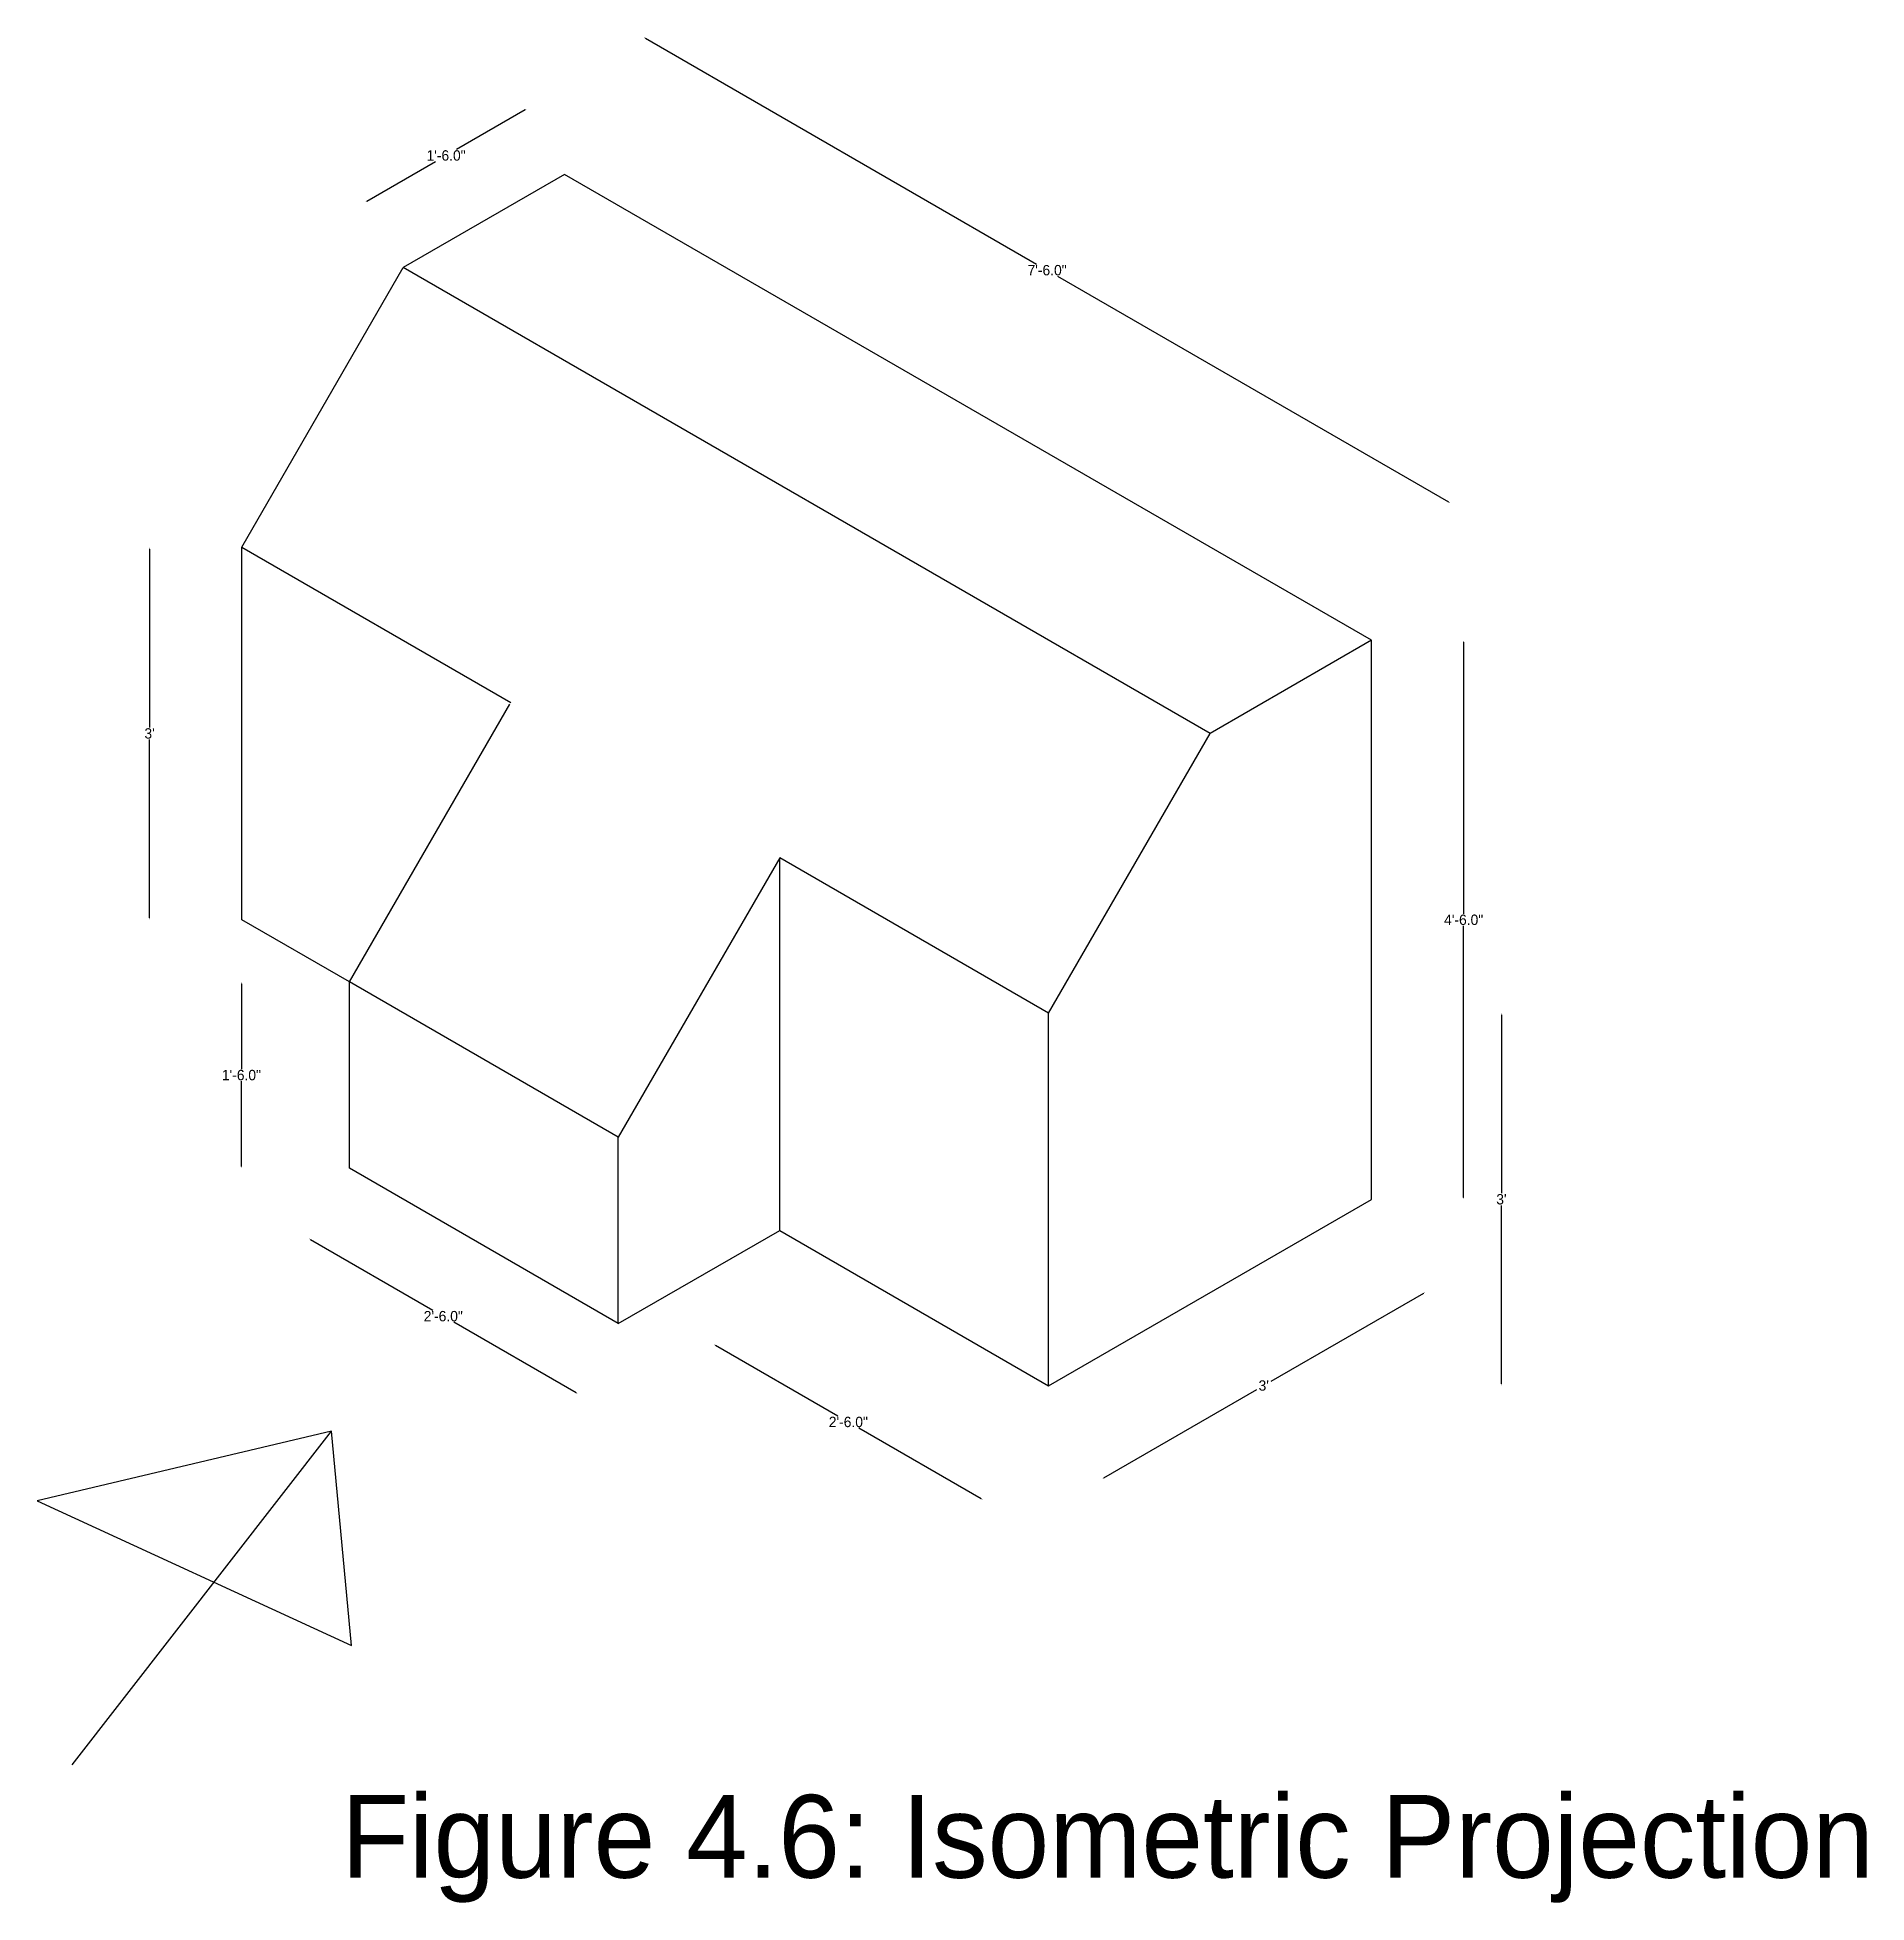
# Model space of a CAD drawing. Header units: inches. Extents: x 8 to 508, y -81 to 121.
# Drawn here: x 331.7 to 508.4, y -80.6 to 99.6 of the extents above; entities that cross this region are included whole.
import ezdxf

# ---------------------------------------------------------------- set-up
doc = ezdxf.new("R2010")
doc.units = ezdxf.units.IN
doc.header["$MEASUREMENT"] = 0
doc.dimstyles.get("Standard").update_dxf_attribs({"dimtxt": 1, "dimasz": 0.18, "dimexe": 0.18, "dimexo": 0.0625, "dimgap": 0.09, "dimtad": 0, "dimtih": 1, "dimtoh": 1, "dimdec": 1, "dimzin": 0, "dimdsep": 46, "dimlunit": 3, "dimtxsty": 'Standard', "dimcen": 0.09, "dimse1": 1, "dimse2": 1, "dimadec": 0, "dimazin": 0, "dimtfac": 1, "dimtdec": 1, "dimtofl": 0, "dimtmove": 0, "dimatfit": 3, "dimfxl": 1, "dimtolj": 1, "dimtzin": 0, "dimarcsym": 0})

msp = doc.modelspace()

# ---------------------------------------------------------------- texts
at = {"insert": (361.06, -70.18), "char_height": 8, "width": 204.7172, "attachment_point": 1}
msp.add_mtext('Figure 4.6: Isometric Projection', dxfattribs=at)

# ---------------------------------------------------------------- blocks, each defined once
blk = doc.blocks.new('*D52')
at = {"color": 0, "lineweight": -2}
for p, q in [((397.21, -26.75), (409.02, -33.57)), ((422.87, -41.57), (411.06, -34.75))]:
    blk.add_line(p, q, dxfattribs=at)
at = {"color": 0}
for points in [[(397.22, -26.73), (397.19, -26.78), (397.05, -26.66)], [(422.89, -41.55), (422.86, -41.6), (423.03, -41.66)]]:
    blk.add_solid(points, dxfattribs=at)
at = {"layer": 'Defpoints', "color": 0}
for p in [(403.41, -15.65), (429.39, -30.65), (423.03, -41.66)]:
    blk.add_point(p, dxfattribs=at)
at = {"color": 0, "insert": (410.04, -34.16), "char_height": 1, "attachment_point": 5}
blk.add_mtext('\\A1;2\'-6.0"', dxfattribs=at)
blk = doc.blocks.new('*D53')
at = {"color": 0, "lineweight": -2}
for p, q in [((358.08, -16.53), (369.89, -23.35)), ((383.75, -31.35), (371.93, -24.53))]:
    blk.add_line(p, q, dxfattribs=at)
at = {"color": 0}
for points in [[(358.09, -16.5), (358.06, -16.55), (357.92, -16.44)], [(383.76, -31.32), (383.73, -31.37), (383.9, -31.44)]]:
    blk.add_solid(points, dxfattribs=at)
at = {"layer": 'Defpoints', "color": 0}
for p in [(361.84, -9.65), (357.92, -16.44), (387.82, -24.65)]:
    blk.add_point(p, dxfattribs=at)
at = {"color": 0, "insert": (370.91, -23.94), "char_height": 1, "attachment_point": 5}
blk.add_mtext('\\A1;2\'-6.0"', dxfattribs=at)
blk = doc.blocks.new('*D54')
at = {"color": 0, "lineweight": -2}
for p, q in [((465.6, -21.73), (450.84, -30.25)), ((434.73, -39.55), (449.49, -31.02))]:
    blk.add_line(p, q, dxfattribs=at)
at = {"color": 0}
for points in [[(465.58, -21.7), (465.61, -21.75), (465.75, -21.64)], [(434.72, -39.52), (434.75, -39.57), (434.58, -39.64)]]:
    blk.add_solid(points, dxfattribs=at)
at = {"layer": 'Defpoints', "color": 0}
for p in [(460.57, -12.65), (465.75, -21.64), (429.39, -30.65)]:
    blk.add_point(p, dxfattribs=at)
at = {"color": 0, "insert": (450.17, -30.64), "char_height": 1, "attachment_point": 5}
blk.add_mtext("\\A1;3'", dxfattribs=at)
blk = doc.blocks.new('*D55')
at = {"color": 0, "lineweight": -2}
for p, q in [((469.48, 41.17), (469.48, 14.94)), ((469.48, -12.47), (469.48, 13.76))]:
    blk.add_line(p, q, dxfattribs=at)
at = {"color": 0}
for points in [[(469.45, 41.17), (469.51, 41.17), (469.48, 41.35)], [(469.45, -12.47), (469.51, -12.47), (469.48, -12.65)]]:
    blk.add_solid(points, dxfattribs=at)
at = {"layer": 'Defpoints', "color": 0}
for p in [(460.57, 41.35), (460.57, -12.65), (469.48, -12.65)]:
    blk.add_point(p, dxfattribs=at)
at = {"color": 0, "insert": (469.48, 14.35), "char_height": 1, "attachment_point": 5}
blk.add_mtext('\\A1;4\'-6.0"', dxfattribs=at)
blk = doc.blocks.new('*D56')
at = {"color": 0, "lineweight": -2}
for p, q in [((390.43, 99.51), (428.22, 77.69)), ((468.06, 54.69), (430.27, 76.51))]:
    blk.add_line(p, q, dxfattribs=at)
at = {"color": 0}
for points in [[(390.44, 99.54), (390.41, 99.48), (390.27, 99.6)], [(468.07, 54.72), (468.04, 54.66), (468.21, 54.6)]]:
    blk.add_solid(points, dxfattribs=at)
at = {"layer": 'Defpoints', "color": 0}
for p in [(390.27, 99.6), (382.62, 86.35), (460.57, 41.35)]:
    blk.add_point(p, dxfattribs=at)
at = {"color": 0, "insert": (429.24, 77.1), "char_height": 1, "attachment_point": 5}
blk.add_mtext('\\A1;7\'-6.0"', dxfattribs=at)
blk = doc.blocks.new('*D58')
at = {"color": 0, "lineweight": -2}
for p, q in [((378.81, 92.59), (372.2, 88.77)), ((363.54, 83.77), (370.15, 87.59))]:
    blk.add_line(p, q, dxfattribs=at)
at = {"color": 0}
for points in [[(378.8, 92.62), (378.83, 92.56), (378.97, 92.68)], [(363.52, 83.8), (363.55, 83.74), (363.38, 83.68)]]:
    blk.add_solid(points, dxfattribs=at)
at = {"layer": 'Defpoints', "color": 0}
for p in [(382.62, 86.35), (363.38, 83.68), (367.04, 77.35)]:
    blk.add_point(p, dxfattribs=at)
at = {"color": 0, "insert": (371.18, 88.18), "char_height": 1, "attachment_point": 5}
blk.add_mtext('\\A1;1\'-6.0"', dxfattribs=at)
blk = doc.blocks.new('*D60')
at = {"color": 0, "lineweight": -2}
for p, q in [((342.54, 50.17), (342.54, 32.94)), ((342.54, 14.53), (342.54, 31.76))]:
    blk.add_line(p, q, dxfattribs=at)
at = {"color": 0}
for points in [[(342.51, 50.17), (342.57, 50.17), (342.54, 50.35)], [(342.51, 14.53), (342.57, 14.53), (342.54, 14.35)]]:
    blk.add_solid(points, dxfattribs=at)
at = {"layer": 'Defpoints', "color": 0}
for p in [(351.45, 50.35), (342.54, 14.35), (351.45, 14.35)]:
    blk.add_point(p, dxfattribs=at)
at = {"color": 0, "insert": (342.54, 32.35), "char_height": 1, "attachment_point": 5}
blk.add_mtext("\\A1;3'", dxfattribs=at)
blk = doc.blocks.new('*D61')
at = {"color": 0, "lineweight": -2}
for p, q in [((473.13, 5.17), (473.13, -12.06)), ((473.13, -30.47), (473.13, -13.24))]:
    blk.add_line(p, q, dxfattribs=at)
at = {"color": 0}
for points in [[(473.1, 5.17), (473.16, 5.17), (473.13, 5.35)], [(473.1, -30.47), (473.16, -30.47), (473.13, -30.65)]]:
    blk.add_solid(points, dxfattribs=at)
at = {"layer": 'Defpoints', "color": 0}
for p in [(429.39, 5.35), (429.39, -30.65), (473.13, -30.65)]:
    blk.add_point(p, dxfattribs=at)
at = {"color": 0, "insert": (473.13, -12.65), "char_height": 1, "attachment_point": 5}
blk.add_mtext("\\A1;3'", dxfattribs=at)
blk = doc.blocks.new('*D62')
at = {"color": 0, "lineweight": -2}
for p, q in [((351.41, 8.17), (351.41, -0.06)), ((351.41, -9.47), (351.41, -1.24))]:
    blk.add_line(p, q, dxfattribs=at)
at = {"color": 0}
for points in [[(351.38, 8.17), (351.44, 8.17), (351.41, 8.35)], [(351.38, -9.47), (351.44, -9.47), (351.41, -9.65)]]:
    blk.add_solid(points, dxfattribs=at)
at = {"layer": 'Defpoints', "color": 0}
for p in [(361.84, 8.35), (351.41, -9.65), (361.84, -9.65)]:
    blk.add_point(p, dxfattribs=at)
at = {"color": 0, "insert": (351.41, -0.65), "char_height": 1, "attachment_point": 5}
blk.add_mtext('\\A1;1\'-6.0"', dxfattribs=at)

# ---------------------------------------------------------------- dimensions: what is measured, and where the dimension line sits
for p1, p2, distance, picture, middle in [((460.57, 41.35), (382.62, 86.35), -15.3, '*D56', (429.24, 77.1)), ((382.62, 86.35), (367.04, 77.35), -7.31, '*D58', (371.18, 88.18)), ((387.82, -24.65), (361.84, -9.65), 7.84, '*D53', (370.91, -23.94)), ((429.39, -30.65), (460.57, -12.65), -10.38, '*D54', (450.17, -30.64)), ((403.41, -15.65), (429.39, -30.65), -12.72, '*D52', (410.04, -34.16))]:
    dim = msp.add_aligned_dim(p1=p1, p2=p2, distance=distance, dimstyle='Standard')
    dim.commit()
    dim.dimension.update_dxf_attribs({"geometry": picture, "text_midpoint": middle})
for base, p1, p2, picture, middle in [((342.54, 14.35), (351.45, 50.35), (351.45, 14.35), '*D60', (342.54, 32.35)), ((469.48, -12.65), (460.57, 41.35), (460.57, -12.65), '*D55', (469.48, 14.35)), ((351.41, -9.65), (361.84, 8.35), (361.84, -9.65), '*D62', (351.41, -0.65)), ((473.13, -30.65), (429.39, 5.35), (429.39, -30.65), '*D61', (473.13, -12.65))]:
    dim = msp.add_linear_dim(base=base, p1=p1, p2=p2, angle=90, dimstyle='Standard')
    dim.commit()
    dim.dimension.update_dxf_attribs({"geometry": picture, "text_midpoint": middle})

# ---------------------------------------------------------------- linework, layer by layer
for p, q in [((382.62, 86.35), (367.04, 77.35)), ((460.57, 41.35), (382.62, 86.35)), ((351.45, 50.35), (367.04, 77.35)), ((444.98, 32.35), (367.04, 77.35)), ((351.45, 14.35), (351.45, 50.35)), ((351.45, 50.35), (377.43, 35.35)), ((460.57, 41.35), (444.98, 32.35)), ((460.57, -12.65), (460.57, 41.35)), ((361.84, 8.35), (377.33, 35.18)), ((429.39, 5.35), (444.98, 32.35)), ((403.41, 20.35), (387.82, -6.65)), ((429.39, 5.35), (403.41, 20.35)), ((403.41, -15.65), (403.41, 20.35)), ((361.84, 8.35), (351.45, 14.35)), ((361.84, -9.65), (361.84, 8.35)), ((387.82, -6.65), (361.84, 8.35)), ((429.39, -30.65), (429.39, 5.35)), ((387.82, -24.65), (387.82, -6.65)), ((387.82, -24.65), (361.84, -9.65)), ((429.39, -30.65), (460.57, -12.65)), ((387.82, -24.65), (403.41, -15.65)), ((403.41, -15.65), (429.39, -30.65)), ((360.1, -35.04), (331.69, -41.78)), ((335.06, -67.29), (360.1, -35.04)), ((360.1, -35.04), (360.1, -35.04)), ((362.03, -55.74), (360.1, -35.04)), ((331.69, -41.78), (362.03, -55.74))]:
    msp.add_line(p, q)

msp.set_redraw_order([(e.dxf.handle, doc.entitydb.next_handle()) for e in msp.query("TEXT MTEXT ATTDEF DIMENSION ARC_DIMENSION")])  # texts and dimensions are drawn at this point

doc.saveas('drawing.dxf')
